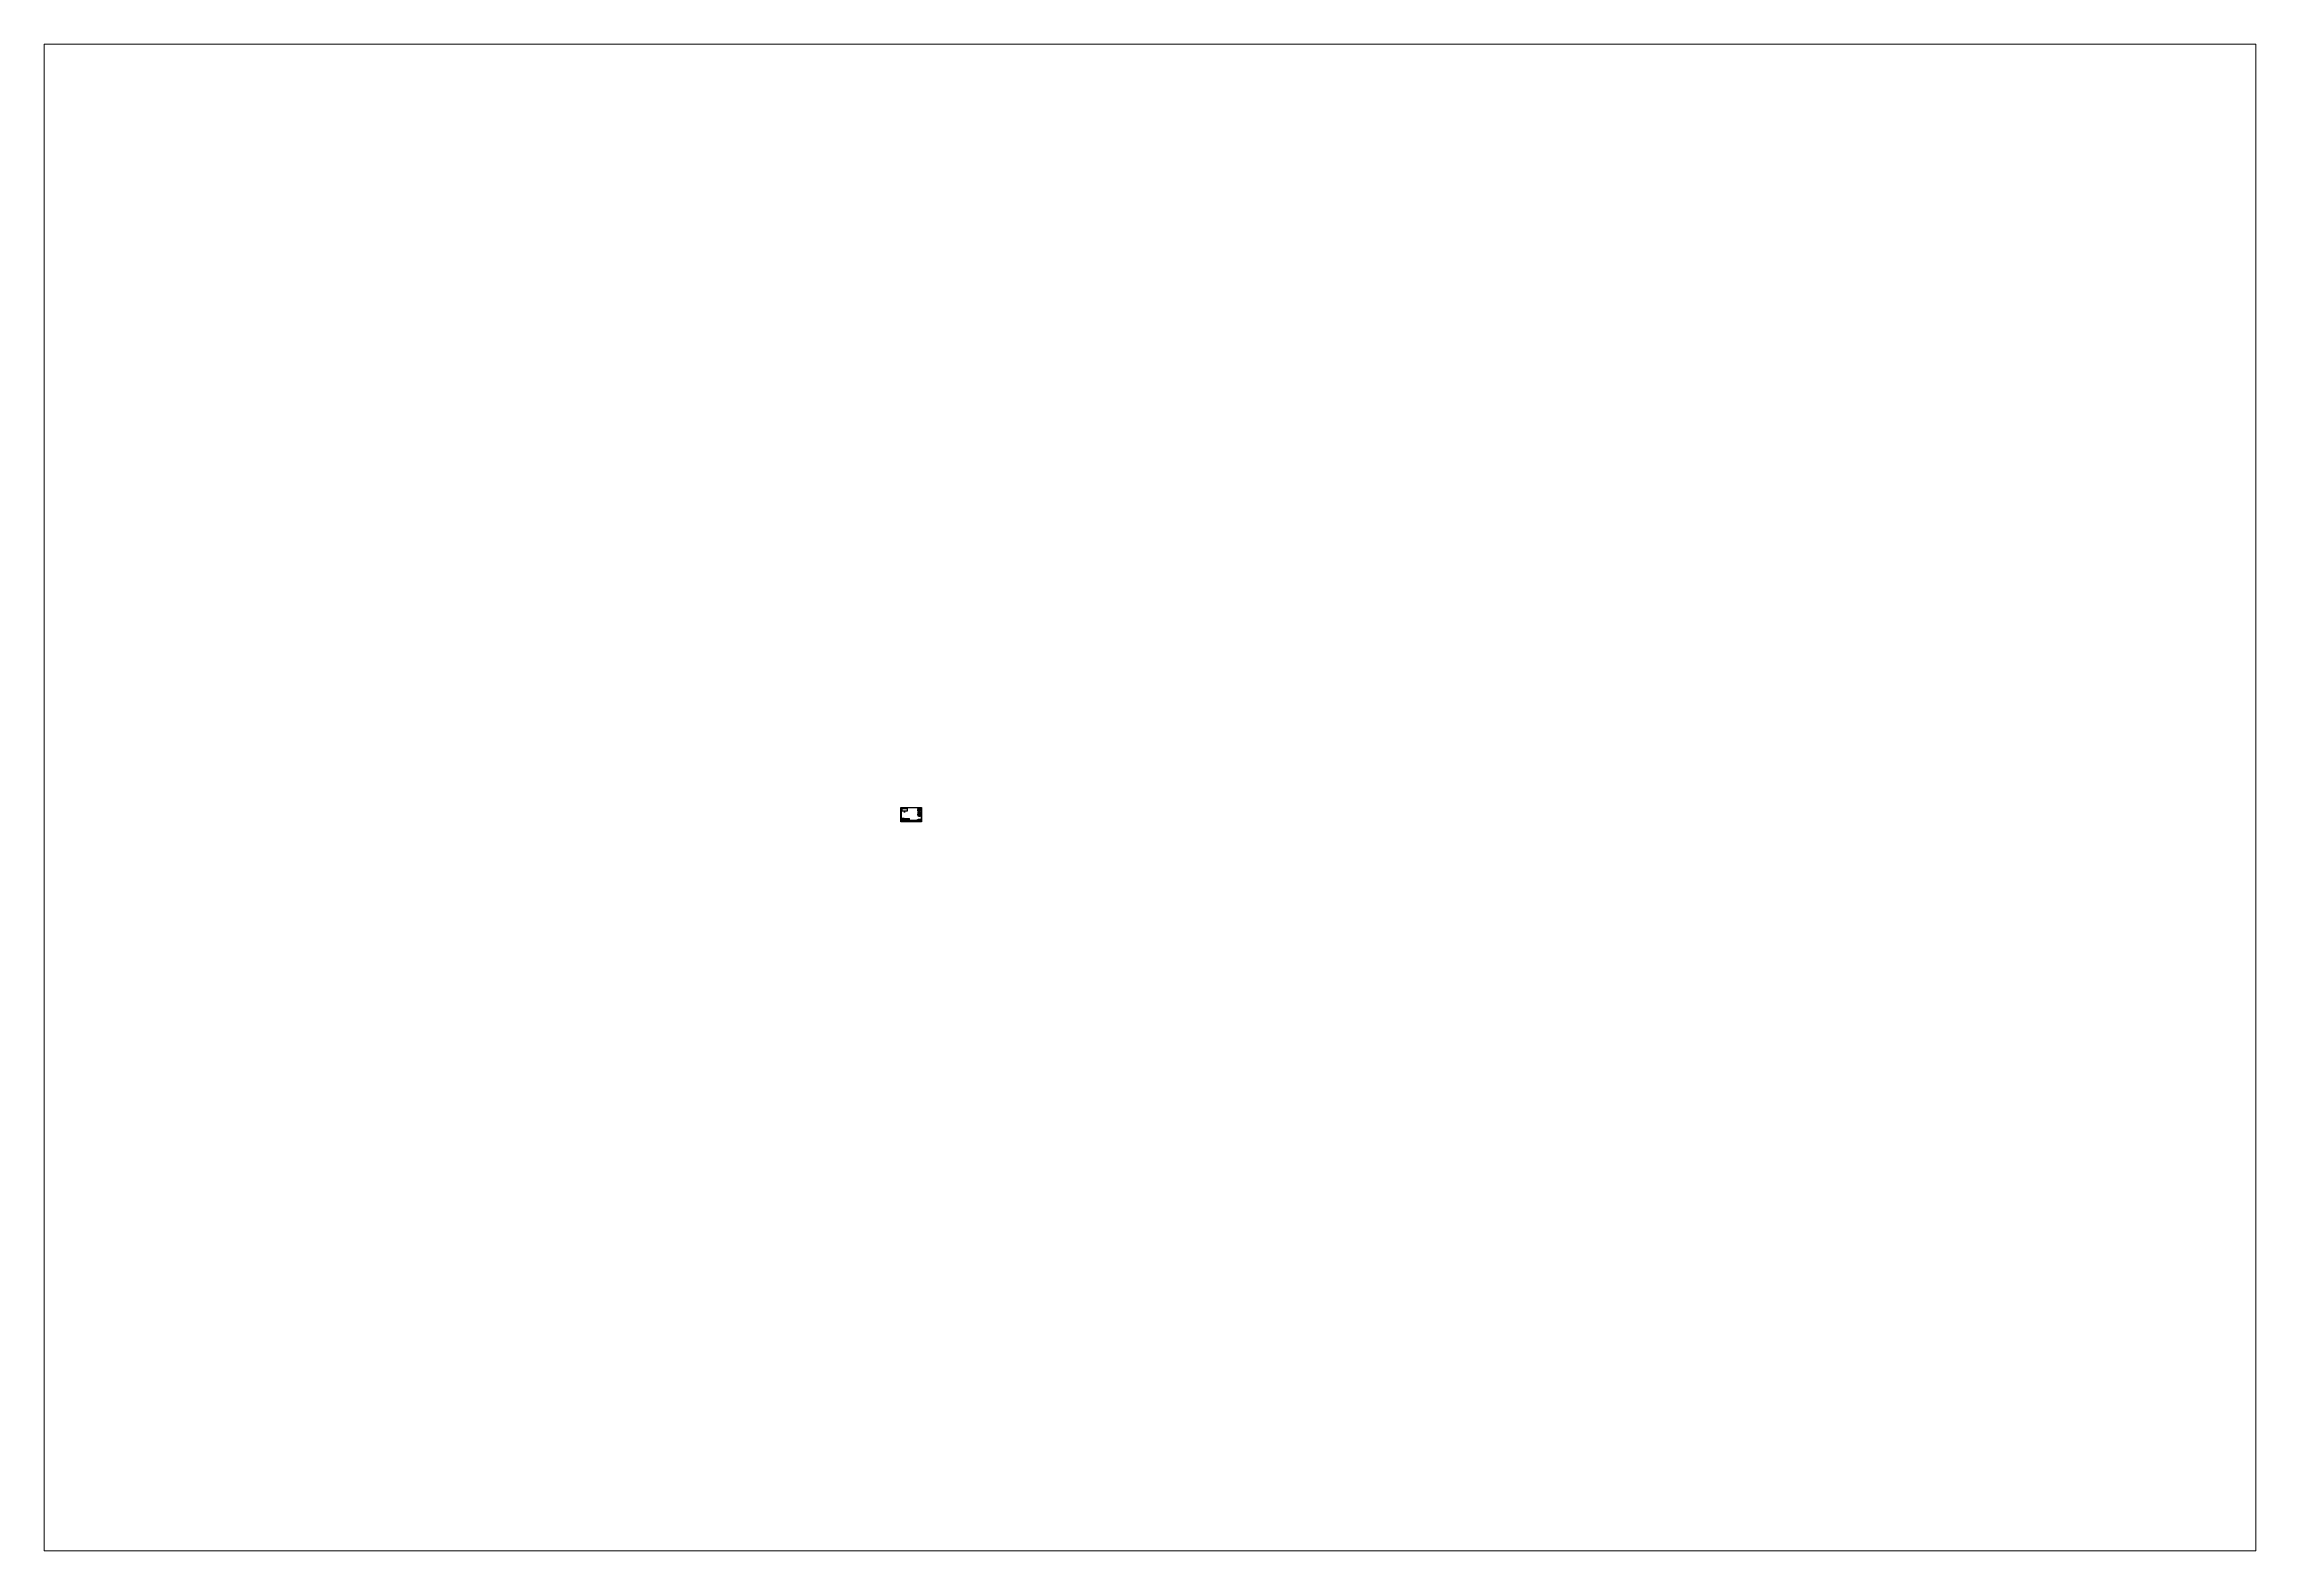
# Paper-space layout 'Layout1' of a CAD drawing. Extents: x 0 to 9.4, y 0 to 6.4.
# The model-space entities are those that its viewports show. They can reach past a viewport. Long polylines and large blocks are cut down to what shows.
import ezdxf
from ezdxf.enums import TextEntityAlignment as Align

# ---------------------------------------------------------------- set-up
doc = ezdxf.new("R2010")
doc.units = 0
doc.header["$LTSCALE"] = 5
doc.header["$MEASUREMENT"] = 0
for name, color, linetype in [('COL.TEXT', 1, 'Continuous'), ('DIM', 5, 'Continuous'), ('FRAME', 6, 'Continuous'), ('HT', 8, 'Continuous'), ('LEVEL', 5, 'Continuous'), ('LINE WORK', 4, 'Continuous'), ('LOGO', 1, 'Continuous'), ('other', 5, 'Continuous'), ('REINF', 6, 'Continuous'), ('SECT-MKD', 1, 'Continuous'), ('SECT-NO', 1, 'Continuous'), ('sheet', 1, 'Continuous'), ('SUB TITLE', 3, 'Continuous'), ('TABLE FRAME', 5, 'Continuous'), ('TEXT', 4, 'Continuous'), ('TITLE', 6, 'Continuous')]:
    doc.layers.add(name, color=color, linetype=linetype)
doc.styles.add('D', font='romand.shx', dxfattribs={"height": 200})
doc.styles.add('ROMAND', font='romans.shx', dxfattribs={"width": 0.85})
doc.styles.add('ROMANS', font='romans.shx', dxfattribs={"width": 0.8, "height": 2.25})
doc.dimstyles.new('T1', dxfattribs={"dimtxt": 2.25, "dimasz": 2, "dimexe": 1, "dimexo": 0.5, "dimgap": 1, "dimtad": 1, "dimdec": 0, "dimzin": 1, "dimdsep": 46, "dimtxsty": 'ROMANS', "dimcen": 0.09, "dimclrd": 5, "dimclre": 5, "dimclrt": 4, "dimadec": 0, "dimazin": 0, "dimtfac": 1, "dimtdec": 0, "dimtofl": 0, "dimtmove": 0, "dimatfit": 3, "dimfxl": 1, "dimtolj": 1, "dimtzin": 1, "dimarcsym": 0})

# ---------------------------------------------------------------- blocks, each defined once
blk = doc.blocks.new('MID')
at = {"layer": 'sheet', "color": 2}
for p, q in [((0, 0), (10, 0)), ((9, 1), (4, 6)), ((4, 6), (4, 1)), ((4, 1), (9, 1)), ((9, -1), (4, -6)), ((4, -1), (9, -1)), ((4, -6), (4, -1))]:
    blk.add_line(p, q, dxfattribs=at)
for points in [[(4, 6), (9, 1), (4, 1)], [(4, -6), (9, -1), (4, -1)]]:
    blk.add_solid(points, dxfattribs=at)
blk = doc.blocks.new('*D358')
at = {"layer": 'DEFPOINTS', "color": 5, "linetype": 'ByBlock'}
for p in [(1647, 1042), (1653, 1048)]:
    blk.add_point(p, dxfattribs=at)
at = {"layer": 'DIM', "color": 5, "linetype": 'ByBlock', "lineweight": -2}
for p, q in [((1653, 1048), (1624, 1048)), ((1646, 1042), (1624, 1042)), ((1625, 1044), (1625, 1046)), ((1625, 1042), (1625, 1022))]:
    blk.add_line(p, q, dxfattribs=at)
at = {"layer": 'DIM', "color": 5, "linetype": 'ByBlock'}
for points in [[(1625, 1048), (1625, 1046), (1625, 1046)], [(1625, 1042), (1625, 1044), (1625, 1044)]]:
    blk.add_solid(points, dxfattribs=at)
at = {"layer": 'DIM', "color": 4, "linetype": 'ByBlock', "insert": (1623, 1031), "char_height": 2.25, "attachment_point": 5, "rotation": 90, "style": 'ROMANS'}
blk.add_mtext('PROJECTION', dxfattribs=at)
blk = doc.blocks.new('GRD1')
at = {"layer": 'HT'}
for p, q in [((-105, -20), (-85, 0)), ((-105, -49), (-57, 0)), ((-93, -65), (-28, 0)), ((-65, -65), (0, 0)), ((-36, -65), (28, 0)), ((-8, -65), (57, 0)), ((12, -45), (34, -68)), ((26, -31), (63, -68)), ((40, -17), (91, -68)), ((54, -3), (119, -68)), ((83, -3), (144, -64)), ((111, -3), (144, -36)), ((139, -3), (144, -7))]:
    blk.add_line(p, q, dxfattribs=at)
blk = doc.blocks.new('*D363')
at = {"layer": 'DEFPOINTS', "color": 5, "linetype": 'ByBlock'}
for p in [(1647, 1132), (1653, 1125)]:
    blk.add_point(p, dxfattribs=at)
at = {"layer": 'DIM', "color": 5, "linetype": 'ByBlock', "lineweight": -2}
for p, q in [((1647, 1140), (1627, 1140)), ((1647, 1132), (1647, 1141)), ((1649, 1140), (1651, 1140)), ((1653, 1126), (1653, 1141))]:
    blk.add_line(p, q, dxfattribs=at)
at = {"layer": 'DIM', "color": 5, "linetype": 'ByBlock'}
for points in [[(1647, 1140), (1649, 1140), (1649, 1141)], [(1653, 1140), (1651, 1140), (1651, 1141)]]:
    blk.add_solid(points, dxfattribs=at)
at = {"layer": 'DIM', "color": 4, "linetype": 'ByBlock', "insert": (1636, 1143), "char_height": 2.25, "attachment_point": 5, "style": 'ROMANS'}
blk.add_mtext('PROJECTION', dxfattribs=at)
blk = doc.blocks.new('*D377')
at = {"layer": 'DEFPOINTS', "color": 5, "linetype": 'ByBlock'}
for p in [(1653, 1279), (1653, 1251)]:
    blk.add_point(p, dxfattribs=at)
at = {"layer": 'DIM', "color": 5, "linetype": 'ByBlock', "lineweight": -2}
for p, q in [((1653, 1279), (1647, 1279)), ((1653, 1251), (1647, 1251)), ((1648, 1251), (1648, 1279))]:
    blk.add_line(p, q, dxfattribs=at)
at = {"layer": 'DIM', "color": 5, "linetype": 'ByBlock'}
for points in [[(1648, 1279), (1648, 1277), (1647, 1277)], [(1648, 1251), (1648, 1253), (1647, 1253)]]:
    blk.add_solid(points, dxfattribs=at)
at = {"layer": 'DIM', "color": 4, "linetype": 'ByBlock', "insert": (1646, 1265), "char_height": 2.25, "attachment_point": 5, "rotation": 90, "style": 'ROMANS'}
blk.add_mtext('1200', dxfattribs=at)
blk = doc.blocks.new('*D378')
at = {"layer": 'DEFPOINTS', "color": 5, "linetype": 'ByBlock'}
for p in [(1650, 1178), (1723, 1178)]:
    blk.add_point(p, dxfattribs=at)
at = {"layer": 'DIM', "color": 5, "linetype": 'ByBlock', "lineweight": -2}
for p, q in [((1650, 1177), (1650, 1156)), ((1650, 1157), (1723, 1157)), ((1723, 1177), (1723, 1156))]:
    blk.add_line(p, q, dxfattribs=at)
at = {"layer": 'DIM', "color": 5, "linetype": 'ByBlock'}
for points in [[(1650, 1157), (1652, 1156), (1652, 1157)], [(1723, 1157), (1721, 1156), (1721, 1157)]]:
    blk.add_solid(points, dxfattribs=at)
at = {"layer": 'DIM', "color": 4, "linetype": 'ByBlock', "insert": (1687, 1159), "char_height": 2.25, "attachment_point": 5, "style": 'ROMANS'}
blk.add_mtext('REINF.', dxfattribs=at)
blk = doc.blocks.new('*D379')
at = {"layer": 'DEFPOINTS', "color": 5, "linetype": 'ByBlock'}
for p in [(1718, 1237), (1720, 1237)]:
    blk.add_point(p, dxfattribs=at)
at = {"layer": 'DIM', "color": 5, "linetype": 'ByBlock', "lineweight": -2}
for p, q in [((1716, 1235), (1714, 1235)), ((1718, 1237), (1718, 1234)), ((1720, 1237), (1720, 1234)), ((1722, 1235), (1734, 1235))]:
    blk.add_line(p, q, dxfattribs=at)
at = {"layer": 'DIM', "color": 5, "linetype": 'ByBlock'}
for points in [[(1718, 1235), (1716, 1234), (1716, 1235)], [(1720, 1235), (1722, 1234), (1722, 1235)]]:
    blk.add_solid(points, dxfattribs=at)
at = {"layer": 'DIM', "color": 4, "linetype": 'ByBlock', "insert": (1729, 1237), "char_height": 2.25, "attachment_point": 5, "style": 'ROMANS'}
blk.add_mtext('50mm', dxfattribs=at)
blk = doc.blocks.new('*D380')
at = {"layer": 'DEFPOINTS', "color": 5, "linetype": 'ByBlock'}
for p in [(1660, 1181), (1675, 1181)]:
    blk.add_point(p, dxfattribs=at)
at = {"layer": 'DIM', "color": 5, "linetype": 'ByBlock', "lineweight": -2}
for p, q in [((1660, 1182), (1660, 1189)), ((1660, 1188), (1675, 1188)), ((1675, 1182), (1675, 1189))]:
    blk.add_line(p, q, dxfattribs=at)
at = {"layer": 'DIM', "color": 5, "linetype": 'ByBlock'}
for points in [[(1660, 1188), (1662, 1187), (1662, 1188)], [(1675, 1188), (1673, 1187), (1673, 1188)]]:
    blk.add_solid(points, dxfattribs=at)
at = {"layer": 'DIM', "color": 4, "linetype": 'ByBlock', "insert": (1667, 1190), "char_height": 2.25, "attachment_point": 5, "style": 'ROMANS'}
blk.add_mtext('300', dxfattribs=at)
blk = doc.blocks.new('N11')
at = {"layer": 'SUB TITLE', "style": 'ROMANS', "width": 0.8}
blk.add_text('%%uLEGEND', height=2.75, dxfattribs=at).set_placement((959, 791))
at = {"layer": 'TEXT', "style": 'ROMANS'}
for s, width, p in [('U.N.O....... UNLESS NOTED OTHERWISE', 0.75, (959, 787)), ('F.F.L........  FINISHED FLOOR LEVEL', 0.75, (959, 783)), ('F.G.L........ FINISHED GROUND LEVEL', 0.75, (959, 780)), ('E.G.L........ EXISTING GROUND LEVEL', 0.75, (959, 777)), ('TYP........  TYPICAL', 0.75, (959, 773)), ('T.O.C........ TOP OF CONCRETE', 0.75, (959, 770)), ('B.O.B....... BOTTOM OF BEAM', 0.75, (959, 766)), ('B/W.......... BOTH WAYS', 0.75, (959, 763)), ('C............. CENTRE LINE', 0.75, (959, 760)), ('L', 0.7, (960, 759)), ('C/C.......... CENTRE TO CENTER SPACING', 0.75, (959, 756)), ('SFR.......... SIDE FACE REINFORCEMENT', 0.75, (959, 753)), ('INV.......... INVERTED BEAM', 0.75, (959, 750)), ('R/S......... REGULAR W.R.T. SUNK', 0.75, (959, 747)), ('Ld............ DEVELOPMENT LENGTH', 0.75, (959, 744)), ('R/F.......... REINFORCEMENT STEEL', 0.75, (959, 740))]:
    blk.add_text(s, height=2.5, dxfattribs=dict(at, width=width)).set_placement(p)
blk = doc.blocks.new('N12')
at = {"layer": 'TABLE FRAME'}
for p, q in [((1026, 746, 1003), (1135, 746, 1003)), ((1026, 741, 1003), (1136, 741, 1003))]:
    blk.add_line(p, q, dxfattribs=at)
at = {"layer": 'SUB TITLE', "style": 'ROMANS', "width": 0.8}
blk.add_text('%%uGENERAL NOTES', height=2.75, dxfattribs=at).set_placement((1024, 791, 1003))
at = {"layer": 'TEXT', "style": 'ROMANS'}
for s, width, p in [('1. ALL DIMENSIONS ARE IN mm AND LEVELS IN METER. (U.N.0.)', 0.75, (1023, 786, 1003)), ('2. THIS DRAWING IS TO BE READ IN CONJUNCTION WITH THE RELEVANT ARCHITECTURAL ', 0.7, (1023, 782, 1003)), ('3. DO NOT SCALE THE DRAWING. ', 0.75, (1023, 775, 1003)), ('4. ANOMALIES IF ANY SHALL BE RESOLVED WITH M/S. EPICONS', 0.75, (1022, 771, 1003)), ('5. FOLLOW LATEST REVISION OF ALL RELEVENT DRAWINGS AND B.I.S. CODES.', 0.75, (1023, 763, 1003)), ("6. `HOLD' MARK MEANS WORK SHALL NOT BE EXECUTED", 0.75, (1022, 759, 1003)), ("7. ONLY `VALID FOR CONSTRUCTION' DRG. SHALL BE USED FOR EXECUTION OF WORK.", 0.7, (1023, 755, 1003)), ('8. CONTACTOR SHALL CHECK ALL DIMENSIONS AND LEVELS BEFOR EXECUTION OF WORK.', 0.7, (1023, 750, 1003)), ('9. ALL THE R.C.C./STRUCTURAL WORK SHALL BE EXECUTED STRICTLY UNDER ', 0.75, (1023, 746, 1003)), (' PRIOR TO EXECUTION OF WORK.', 0.75, (1025, 767, 1003)), ('COMPETENT TECHNICAL SUPERVISION SEPARATELY PROVIDED BY THE OWNER', 0.75, (1026, 742, 1003)), (' DRAWINGS, SERVICE CONSULTANTS DRGS. AND CIVIL CONTRACT DOCUMENT.', 0.75, (1025, 778, 1003))]:
    blk.add_text(s, height=2.5, dxfattribs=dict(at, width=width)).set_placement(p)
blk = doc.blocks.new('N13')
at = {"layer": 'COL.TEXT'}
blk.add_line((1066, 833), (958, 833), dxfattribs=at)
at = {"layer": 'TABLE FRAME', "linetype": 'Continuous'}
for p, q in [((1066, 865), (958, 865)), ((1066, 861), (958, 861)), ((1066, 857), (958, 857)), ((1066, 853), (958, 853)), ((1066, 845), (958, 845)), ((1066, 841), (958, 841)), ((1066, 837), (958, 837)), ((1066, 827), (958, 827)), ((1066, 822), (958, 822)), ((1066, 818), (958, 818)), ((1066, 814), (958, 814)), ((1066, 810), (958, 810)), ((1066, 806), (958, 806)), ((1066, 802), (958, 802)), ((984, 833), (984, 865)), ((1020, 849), (984, 849)), ((992, 802), (992, 827)), ((1020, 833), (1020, 853)), ((1028, 802), (1028, 827)), ((1029, 853), (1029, 865))]:
    blk.add_line(p, q, dxfattribs=at)
at = {"layer": 'TEXT'}
for p, q in [((1051, 851), (1052, 850)), ((1052, 846), (1053, 847))]:
    blk.add_line(p, q, dxfattribs=at)
at = {"layer": 'SUB TITLE', "style": 'ROMANS', "width": 0.8}
for s, height, p in [('S.F.R.', 2.5, (959, 799)), ('%%uCLEAR COVER TO REINFORCEMENT', 2.75, (960, 869)), ('%%uLAP LENGTH FOR REINF. BARS   (d = DIA OF BAR)', 2.75, (960, 829))]:
    blk.add_text(s, height=height, dxfattribs=at).set_placement(p)
at = {"layer": 'TEXT', "style": 'ROMANS'}
for s, height, width, p in [('   2. COLUMNS  :      BELOW GR. =65mm.(min)   ABOVE GR. = 40mm.', 2.5, 0.7, (954, 858)), ('    3. PLINTH BEAMS:    BOTTOM & TOP = 50mm.   SIDE. = 50mm. ', 2.5, 0.7, (952, 854)), ('   1. FOOTINGS/RAFT :  BOTTOM & TOP  = 50mm.  SIDE  = 75mm.', 2.5, 0.7, (954, 862)), ('4. FL00R BEAMS     BOTTOM = 40mm. ', 2.5, 0.7, (959, 850)), ('5. FL00R SLABS      BOTTOM = 20mm. ', 2.5, 0.7, (959, 842)), ('6. R.C.C. WALLS      BELOW GR.= 50mm.       ABOVE GR.  = 40mm, ', 2.5, 0.7, (958, 838)), ('7. WATER TANK       WALL SIDE = 40mm,      SLAB = 40mm.', 2.5, 0.7, (958, 834)), ('   GRADE OF CONCRETE  ', 2.5, 0.7, (955, 824)), ('PROVIDE SIDE FACE REINFORCEMENT FOR BEAMS WITH DEPTH MORE THAN 750mm.', 2.5, 0.65, (959, 796)), ('M :20 ', 2.5, 0.7, (960, 819)), ('M :25', 2.5, 0.7, (960, 815)), ('M :30', 2.5, 0.7, (960, 811)), ('M :35', 2.5, 0.7, (960, 807)), ('M :40 AND ABOVE', 2.5, 0.7, (960, 803)), ('                  TOP = 25mm. ', 2.5, 0.7, (959, 846)), (' FOR Fe-415 STEEL', 2.5, 0.7, (996, 824)), ('55 d', 2.5, 0.75, (1003, 819)), ('47 d', 2.5, 0.75, (1003, 815)), ('44 d', 2.5, 0.75, (1003, 811)), ('40 d', 2.5, 0.75, (1003, 807)), ('35 d', 2.5, 0.75, (1004, 803)), ('SHALL BE AS FOLLOWS. (U.N.O.)', 2.5, 0.7, (1020, 869)), (' SIDE =25mm.(FOR B <150mm)', 2.5, 0.7, (1019, 850)), (' SIDE =40mm.(FOR B >150mm)', 2.5, 0.7, (1019, 846)), ('TOP =20mm.', 2.25, 0.7, (1030, 842)), (' FOR Fe-500  STEEL', 2.5, 0.7, (1031, 824)), ('66 d', 2.5, 0.75, (1033, 819)), ('56 d', 2.5, 0.75, (1033, 815)), ('53 d', 2.5, 0.75, (1033, 811)), ('46 d', 2.5, 0.75, (1033, 807)), ('42 d', 2.5, 0.75, (1033, 803))]:
    blk.add_text(s, height=height, dxfattribs=dict(at, width=width)).set_placement(p)
blk = doc.blocks.new('N15')
at = {"layer": 'SUB TITLE', "style": 'ROMANS', "width": 0.8}
blk.add_text('%%uNOTES FOR R.C.C. SUB STRUCTURE', height=2.75, dxfattribs=at).set_placement((1179, 869))
at = {"layer": 'TEXT', "style": 'ROMANS', "width": 0.75}
for s, p in [('1. SAFE BEARING CAPACITY OF SOIL IS CONSIDERED AS -- T/SQ. M. ', (1178, 864)), ('2. FOUNDATIONS TO REST ON THE COMPETENT HARD STRATA APPROVED ', (1178, 854)), ('3. ALL FOOTINGS ARE CONCENTRIC WITH COLUMNS (U.N.0.)', (1179, 846)), ('4. COL._________________DESIGNED FOR O/H WATER TANK LOAD ', (1179, 842)), ('5. TOP OF EXTERNAL PERIPHERAL PLINTH BEAMS TO BE 150m.m.', (1178, 834)), ('7. USE OF PP CEMENT OR FLY ASH BLENDED CONCRETE IS ', (1179, 813)), ('8. INCASE EXPANSIVE SOIL (BLACK COTTON SOIL) IS PRESENT THEN', (1179, 803)), ('6. R.C.C. SURFACE FOR SUBSTRUCTURE TO BE PROVIDED WITH', (1179, 824)), ('   (BELOW  P.C.C.) AT -- MTRS. (min). BELOW EXISTING GROUND ', (1177, 861)), ('LEVEL AS PER GEOTECHNICAL REPORT. BY M/s. SOIL CONSULTANTS', (1182, 858)), ('BY M/S. EPICONS / SOIL CONSULTANTS', (1183, 850)), ('BELOW F.F.L. UNLESS SPECIFIED OTHERWISE BY THE ARCHITECT.', (1183, 827)), (' AND REPLACED BY EXTERNAL NONCOHESIVE SOIL.', (1181, 796)), ('OF CAPACITY______LITERS.', (1184, 838)), ('BELOW F.G.L.  AND TOP OF INTERNAL PLINTH BEAMS TO BE 150mm.', (1183, 831)), ('PROTECTIVE COATING OF COAL-TAR EPOXY / BITUMINOUS PAINT.', (1184, 820)), ('IN CHEMICALLY AGRESSIVE SUB-SOIL CONDITIONS.', (1184, 816)), ('RECOMMENDED FOR R.C.C. WORK OF SUB STRUCTURE IN ', (1183, 809)), ('CHEMICALLY AGRESSIVE SUB-SOIL CONDITIONS.', (1183, 806)), ('THE SAME SHALL BE FULLY REMOVED FROM THE BUILDING AREA  ', (1184, 799))]:
    blk.add_text(s, height=2.5, dxfattribs=at).set_placement(p)
blk = doc.blocks.new('N16')
at = {"layer": 'TABLE FRAME'}
for p, q in [((1154, 752), (1240, 752)), ((1154, 748), (1240, 748)), ((1154, 744), (1241, 744)), ((1154, 740), (1241, 740))]:
    blk.add_line(p, q, dxfattribs=at)
at = {"layer": 'SUB TITLE', "style": 'ROMANS', "width": 0.8}
blk.add_text('%%UEXCAVATION SAFETY NOTES', height=2.75, dxfattribs=at).set_placement((1150, 791))
at = {"layer": 'TEXT', "style": 'ROMANS', "width": 0.75}
for s, p in [('1. DEPTH OF EXCAVATION FOR FOUNDATION SHALL BE LIMITED MAXIMUM', (1150, 787)), ('2. EXCAVATION SAFETY IS THE SOLE RESPONSIBILITY OF THE ', (1150, 780)), ('3. EXCAVATED SIDES UNDER DRY. CONDITION TO BE PROVIDED A SLOPE ', (1150, 770, -1003)), ('4. EXCAVATED SOIL OR CONSTRUCTION MATERIALS SHALL NOT BE STACKED ', (1150, 759, -1003)), ('5. CONTRACTOR SHALL TAKE ALL THE NECESSARY PRECAUTIONS SUCH AS', (1150, 752)), (' UPTO THE DEPTH OF NEAREST EXISTING FOUNDATION  (IF ANY)', (1153, 784)), ('CONTRACTOR WHO SHALL COMPLY WITH THE REQUIRMENTS OF THE ', (1154, 777)), ('SAFETY CODE OF EXCAVATION WORK IS: 3764 (LATEST)', (1154, 774)), (' WITH MINIMUM 1V:1.5H OR ELSE SHORING PILES/ ADEQUATE SHORING ', (1153, 767, -1003)), ('STRUTTING MUST BE PROVIDED TO PROTECT THE EXCAVATED SIDES.', (1154, 763, -1003)), (' PROVIDING SHORING AND STRUTTING DURING  EXCAVATION  TO ', (1152, 749)), ('PREVENT COLLAPSE OF EXCAVATED PIT SIDES & ENSURE  THE SAFETY', (1154, 745)), (' AND PROTECTION OF ADJOINING EXISTING STRUCTURE (IF ANY)', (1153, 741)), ('NEAR THE EDGES OF EXCAVATED PIT.', (1154, 756, -1003)), (' (FOR SUB-STRUCTURE)', (1197, 792))]:
    blk.add_text(s, height=2.5, dxfattribs=at).set_placement(p)
blk = doc.blocks.new('N15X')
at = {"layer": 'SUB TITLE', "style": 'ROMANS', "width": 0.8}
blk.add_text('%%uTECHNICAL SPECIFICATIONS', height=2.75, dxfattribs=at).set_placement((4, 74))
at = {"layer": 'TEXT', "style": 'ROMANS'}
for s, width, p in [(' 3. FLY-ASH SHALL CONFIRM TO IS : 3812.', 0.75, (0, 44)), (' 4. GGBS SHALL CONFIRM TO IS 12089.', 0.75, (-1, 40)), ('10. GRADE OF CONCRETE FOR R.C.C. SHALL BE AS SPECIFIED BY US ', 0.75, (0, 10)), ('1. CONTRACTOR SHALL COMPLY WITH ALL THE REQUIREMENTS OF ', 0.75, (2, 69)), ('2. CEMENT SHALL CONFIRM TO OPC - IS : 8112 /IS 12269,', 0.75, (1, 51)), ('5. STRUCTURAL STEEL SHALL CONFIRM TO IS 2062 (GRADE-A)', 0.75, (1, 37)), ('6. CHEMICAL ADMIXTURES SHALL CONFIRM TO IS : 9103', 0.75, (1, 33)), ('7. Y INDICATES HIGH STRENGTH DEFORMED STEEL REINFORCEMENT BARS', 0.75, (1, 29)), ('8. HT STRANDS FOR POST TENSIONING WORK SHALL COMPLY WITH IS : 14268.', 0.7, (2, 21)), ('9. THE CONSTRUCTION MATERIAL SHALL BE STRICTLY TESTED', 0.75, (2, 17)), ('  IS : 456 (SECTION 1 AND 2) FOR R.C.C. AND P.C.C. WORKS ', 0.75, (2, 65)), ('  IS : 800 FOR STRUCTURAL STEEL WORK', 0.75, (2, 62)), ('  IS : 1343 FOR PRE-STRESSED CONCRETE WORK', 0.75, (2, 58)), ('  IS : 4926  FOR READY MIXED CONCRETE.', 0.75, (2, 55)), (' AS PER RELEVANT B.I.S. CODES BEFORE USE.', 0.75, (4, 14)), ('PPC- IS:1489, PSC- IS:455, SRC- IS : 12330', 0.75, (6, 48)), ('WITH MINIMUM/MAXIMUN CEMENT CONTENTS AND W/B RATIO AS PER   ', 0.75, (6, 6)), ('  IS 456 : 2000.', 0.75, (3, 3)), ('CONFORMING TO IS : 1786 ', 0.75, (7, 25))]:
    blk.add_text(s, height=2.5, dxfattribs=dict(at, width=width)).set_placement(p)
blk = doc.blocks.new('*X31')
at = {"color": 0}
for p, q in [((97343, 4906), (98027, 5590)), ((97343, 4924), (98009, 5590)), ((97343, 4942), (97991, 5590)), ((97343, 4959), (97974, 5590)), ((97343, 4977), (97956, 5590)), ((97343, 4995), (97938, 5590)), ((97343, 5012), (97921, 5590)), ((97343, 5030), (97903, 5590)), ((97343, 5048), (97885, 5590)), ((97343, 5065), (97868, 5590)), ((97343, 5083), (97850, 5590)), ((97343, 5101), (97832, 5590)), ((97343, 5118), (97815, 5590)), ((97343, 5136), (97797, 5590)), ((97343, 5154), (97779, 5590)), ((97343, 5171), (97762, 5590)), ((97343, 5189), (97744, 5590)), ((97343, 4889), (98043, 5589)), ((97343, 4871), (98043, 5571)), ((97343, 4853), (98043, 5553)), ((97343, 4694), (97714, 5065)), ((97343, 4712), (97696, 5065)), ((97343, 4730), (97678, 5065)), ((97343, 4747), (97661, 5065)), ((97343, 4765), (97643, 5065)), ((97343, 4783), (97625, 5065)), ((97343, 4800), (97608, 5065)), ((97343, 4818), (97590, 5065)), ((97343, 4836), (97572, 5065)), ((97350, 4683), (97732, 5065)), ((97359, 4674), (97749, 5065)), ((97367, 4666), (97767, 5065)), ((97376, 4657), (97785, 5065)), ((97385, 4648), (97802, 5065)), ((97394, 4639), (97820, 5065)), ((97403, 4630), (97579, 4807)), ((97412, 4621), (97588, 4798)), ((97420, 4613), (97597, 4789)), ((97429, 4604), (97606, 4781)), ((97438, 4595), (97615, 4772)), ((97447, 4586), (97624, 4763)), ((97456, 4577), (97633, 4754)), ((97465, 4568), (97641, 4745)), ((97473, 4560), (97650, 4736)), ((97482, 4551), (97659, 4728)), ((97491, 4542), (97668, 4719)), ((97500, 4533), (97677, 4710)), ((97509, 4524), (97686, 4701)), ((97518, 4515), (97694, 4692)), ((97526, 4507), (97703, 4683)), ((97535, 4498), (97712, 4674)), ((97544, 4489), (97721, 4666)), ((97553, 4480), (97730, 4657)), ((97562, 4471), (97739, 4648)), ((97571, 4462), (97747, 4639)), ((97579, 4454), (97756, 4630)), ((97588, 4815), (97838, 5065)), ((97588, 4445), (97765, 4621)), ((97597, 4436), (97774, 4613)), ((97605, 4815), (97843, 5053)), ((97606, 4427), (97783, 4604)), ((97615, 4418), (97792, 4595)), ((97623, 4815), (97843, 5035)), ((97624, 4409), (97800, 4586)), ((97633, 4400), (97809, 4577)), ((97641, 4815), (97843, 5017)), ((97641, 4392), (97818, 4568)), ((97650, 4383), (97827, 4560)), ((97658, 4815), (97843, 5000)), ((97659, 4374), (97836, 4551)), ((97668, 4365), (97845, 4542)), ((97676, 4815), (97843, 4982)), ((97677, 4356), (97861, 4540)), ((97686, 4347), (97878, 4540)), ((97694, 4815), (97843, 4964)), ((97694, 4339), (97896, 4540)), ((97703, 4330), (97914, 4540)), ((97711, 4815), (97843, 4947)), ((97712, 4321), (97931, 4540)), ((97721, 4312), (97949, 4540)), ((97729, 4815), (97843, 4929)), ((97730, 4303), (97967, 4540)), ((97739, 4294), (97984, 4540)), ((97747, 4815), (97843, 4911)), ((97752, 4290), (98002, 4540)), ((97764, 4815), (97843, 4894)), ((97770, 4290), (98020, 4540)), ((97782, 4815), (97843, 4876)), ((97787, 4290), (98037, 4540)), ((97800, 4815), (97843, 4858)), ((97805, 4290), (98043, 4528)), ((97817, 4815), (97843, 4841)), ((97823, 4290), (98043, 4510)), ((97835, 4815), (97843, 4823)), ((97840, 4290), (98043, 4493)), ((97847, 5340), (98043, 5536)), ((97858, 4290), (98043, 4475)), ((97865, 5340), (98043, 5518)), ((97876, 4290), (98043, 4457)), ((97883, 5340), (98043, 5500)), ((97893, 4290), (98043, 4440)), ((97900, 5340), (98043, 5483)), ((97911, 4290), (98043, 4422)), ((97918, 5340), (98043, 5465)), ((97929, 4290), (98043, 4404)), ((97936, 5340), (98043, 5447)), ((97946, 4290), (98043, 4387)), ((97953, 5340), (98043, 5430)), ((97964, 4290), (98043, 4369)), ((97971, 5340), (98043, 5412)), ((97982, 4290), (98043, 4351)), ((97989, 5340), (98043, 5394)), ((97999, 4290), (98043, 4334)), ((98007, 5340), (98043, 5377)), ((98017, 4290), (98043, 4316)), ((98024, 5340), (98043, 5359)), ((98035, 4290), (98043, 4298)), ((98042, 5340), (98043, 5341))]:
    blk.add_line(p, q, dxfattribs=at)

msp = doc.modelspace()

# ---------------------------------------------------------------- hatches: boundary and pattern name
at = {"layer": 'HT'}
h = msp.add_hatch(dxfattribs=at)
h.set_pattern_fill('AR-CONC', color=256, scale=2, style=0)
h.set_pattern_definition([(50, (1160.389, 961.507), (14.3452, -1.25504), [1.5, -16.5]), (355, (1160.389, 961.507), (-2.77503, 15.04384), [1.2, -13.2]), (100.4514, (1161.585, 961.402), (11.5702, 13.7888), [1.2748, -14.02284]), (46.1842, (1160.389, 965.507), (21.3448, -3.3104), [2.25, -24.75]), (96.6356, (1162.168, 965.23), (18.69325, 19.48236), [1.9122, -21.03426]), (351.184, (1160.39, 965.507), (18.6932, 19.4824), [1.8, -19.8]), (21, (1162.389, 964.507), (11.93814, -8.05238), [1.5, -16.5]), (326, (1162.389, 964.507), (4.8663, 14.503), [1.2, -13.2]), (71.4514, (1163.384, 963.836), (16.80445, 6.4506), [1.2748, -14.02284]), (37.5, (1160.389, 961.507), (0.243197, 6.657877), [0, -13.04, 0, -13.4, 0, -13.25]), (7.5, (1160.389, 961.507), (5.26139, 7.888234), [0, -7.64, 0, -12.74, 0, -5.05]), (327.5, (1155.929, 961.507), (10.67645, -0.451097), [0, -5, 0, -15.6, 0, -20.7]), (317.5, (1153.929, 961.507), (11.66372, 2.0021), [0, -6.5, 0, -10.36, 0, -14.7])])
h.paths.add_polyline_path([(1734, 1168.8), (1734, 1176.3), (1726.5, 1176.3), (1639, 1176.3), (1639, 1168.8)])
h.paths.add_polyline_path([(1696.9, 1171.2), (1713.6, 1171.2), (1713.6, 1174.6), (1696.9, 1174.6)], flags=24)
at = {"layer": 'sheet'}
h = msp.add_hatch(dxfattribs=at)
h.set_pattern_fill('ANSI31', color=8, scale=7, angle=45, style=0)
h.paths.add_polyline_path([(985.9, 1301.7, 1.4983278), (978.8, 1284.5), (978.8, 1284.5), (968.8, 1294.7), (978.8, 1304.5), (978.8, 1300.3), (987.1, 1300.3, 0.0460984)])
h.paths.add_polyline_path([(987.2, 1289), (978.8, 1289), (978.8, 1284.5), (978.8, 1284.5, 0.2516309)])
h = msp.add_hatch(dxfattribs=at)
h.set_pattern_fill('ANSI31', color=8, scale=2, style=0)
h.paths.add_polyline_path([(987.6, 1289.7), (978.1, 1289.7), (978.1, 1286.2), (969.7, 1294.7), (978.1, 1302.8), (978.1, 1299.6), (987.5, 1299.6, 0.0205124), (987.1, 1300.3), (978.8, 1300.3), (978.8, 1304.5), (968.8, 1294.7), (978.8, 1284.5), (978.8, 1289), (987.2, 1289, 0.0202857)])
h = msp.add_hatch(dxfattribs=at)
h.set_pattern_fill('ANSI31', color=8, scale=2, style=0)
h.paths.add_polyline_path([(975.8, 1290.8), (975.8, 1297.1), (981.6, 1290.8), (982.5, 1290.8), (982.5, 1298.5), (982.5, 1298.5), (981.6, 1298.5), (981.6, 1298.5), (981.6, 1292.2), (975.8, 1298.5), (974.9, 1298.5), (974.9, 1290.8)])
h = msp.add_hatch(dxfattribs=at)
h.set_pattern_fill('ANSI31', color=2, style=0)
h.set_pattern_definition([(45, (937.17958, 728.0584), (-0.088388348, 0.088388348), [])])
h.paths.add_polyline_path([(1584.1, 786.5), (1580.5, 786.5), (1578.7, 784.6), (1578.7, 779.7), (1580.5, 777.8), (1584.1, 777.8), (1584.1, 780.5), (1581.4, 780.5), (1581.4, 783.8), (1584.1, 783.8)])
h.paths.add_polyline_path([(1597.1, 777.8), (1599.8, 780.5), (1595.4, 780.5), (1595.4, 786.5), (1592.7, 784.6), (1592.7, 777.8)])
h.paths.add_polyline_path([(1591.1, 779.7), (1591.1, 784.6), (1589.3, 786.5), (1585.7, 786.5), (1585.7, 783.8), (1588.4, 783.8), (1588.4, 780.5), (1585.7, 780.5), (1585.7, 774.6), (1588.4, 774.6), (1588.4, 777.8), (1589.3, 777.8)])

# ---------------------------------------------------------------- linework, layer by layer
at = {"layer": 'DIM'}
msp.add_line((1656.6, 1278.7), (1646.8, 1278.7), dxfattribs=at)
at = {"layer": 'FRAME'}
for points in [[(937.6, 1323.4), (1778.6, 1323.4), (1778.6, 729.4), (937.6, 729.4)], [(1768.6, 739.4), (957.6, 739.4), (957.6, 1313.4), (1768.6, 1313.4)]]:
    msp.add_lwpolyline(points, close=True, dxfattribs=at)
at = {"layer": 'HT'}
for p, q in [((1655.6, 1224.3), (1659.7, 1212.9)), ((1659.9, 1220.5), (1655.8, 1216.7)), ((1655.9, 1286.1), (1659.7, 1274.6)), ((1656, 1054.8), (1659.8, 1051)), ((1659.7, 1282), (1656.1, 1278.6)), ((1659.9, 1122.2), (1656.1, 1118.3)), ((1659.9, 1118.3), (1656.2, 1121.9)), ((1659.5, 1103.4), (1656.2, 1094.6)), ((1656.2, 1101), (1659.5, 1090.5)), ((1656.3, 1051.2), (1659.7, 1054.8)), ((1713, 1054.8), (1716.7, 1051.5)), ((1713.1, 1050.8), (1717.3, 1055.1)), ((1713.2, 1122.2), (1717, 1118.3)), ((1713.2, 1118.3), (1716.9, 1121.9)), ((1720, 1251.1), (1749.6, 1251.1))]:
    msp.add_line(p, q, dxfattribs=at)
for points in [[(1652.5, 1290.5), (1656.6, 1290.5), (1656.6, 1291.5), (1659.3, 1289.6), (1659.3, 1290.5), (1662.9, 1290.5)], [(1677.8, 990.6), (1680.1, 990.6), (1680.1, 991.2), (1681.7, 990), (1681.7, 990.6), (1683.9, 990.6)], [(1706.9, 986.2), (1709.3, 986.2), (1709.3, 986.9), (1710.8, 985.6), (1710.8, 986.2), (1713, 986.2)], [(1710, 1290.9), (1714, 1290.9), (1714, 1291.9), (1716.8, 1290), (1716.8, 1290.9), (1720.4, 1290.9)]]:
    msp.add_lwpolyline(points, dxfattribs=at)
at = {"layer": 'LEVEL'}
msp.add_lwpolyline([(1631.3, 1261.4), (1631.3, 1251.1), (1633.5, 1256.4), (1613.1, 1256.4)], dxfattribs=at)
at = {"layer": 'LINE WORK'}
for p, q in [((974.9, 1298.5), (974.9, 1290.8)), ((981.6, 1292.2), (975.8, 1298.5)), ((981.6, 1290.8), (975.8, 1297.1)), ((975.8, 1297.1), (975.8, 1290.8)), ((978.8, 1304.5), (978.8, 1300.3)), ((987.1, 1300.3), (978.8, 1300.3)), ((978.8, 1289), (987.2, 1289)), ((978.8, 1289), (978.8, 1284.4)), ((981.6, 1292.2), (981.6, 1298.5)), ((981.6, 1298.5), (982.5, 1298.5)), ((982.5, 1298.5), (982.5, 1290.8)), ((1646.5, 1197.1), (1646.5, 1176.3)), ((1646.5, 1197.1), (1653, 1197.1)), ((1653, 1251.1), (1653, 1197.1)), ((1653, 1251.1), (1653.7, 1251.1)), ((1653.7, 1290.5), (1653.7, 1251.1)), ((1661.5, 1290.5), (1661.5, 1197.1)), ((1661.5, 1197.1), (1711.5, 1197.1)), ((1670.5, 968.8), (1670.5, 966.7)), ((1673.1, 968.8), (1670.5, 968.8)), ((1675.7, 970.9), (1673.1, 970.9)), ((1673.1, 970.9), (1673.1, 968.8)), ((1673.1, 970.9), (1673.1, 968.8)), ((1678.3, 972.9), (1675.7, 972.9)), ((1675.7, 972.9), (1675.7, 970.9)), ((1678.3, 990.6), (1678.3, 972.9)), ((1683.2, 990.6), (1683.2, 972.9)), ((1683.2, 972.9), (1685.8, 972.9)), ((1685.8, 972.9), (1685.8, 970.8)), ((1685.8, 970.8), (1688.4, 970.8)), ((1688.4, 970.8), (1688.4, 968.8)), ((1688.4, 970.8), (1688.4, 968.8)), ((1688.4, 968.8), (1691, 968.8)), ((1691, 968.8), (1691, 966.7)), ((1699.7, 964.4), (1699.7, 962.3)), ((1702.3, 964.4), (1699.7, 964.4)), ((1704.9, 966.5), (1702.3, 966.5)), ((1702.3, 966.5), (1702.3, 964.4)), ((1702.3, 966.5), (1702.3, 964.4)), ((1704.9, 968.6), (1704.9, 966.5)), ((1707.5, 968.6), (1704.9, 968.6)), ((1707.5, 986.2), (1707.5, 968.6)), ((1711.5, 1290.9), (1711.5, 1197.1)), ((1712.3, 986.2), (1712.3, 968.5)), ((1712.3, 968.5), (1714.9, 968.5)), ((1714.9, 968.5), (1714.9, 966.5)), ((1714.9, 966.5), (1717.5, 966.5)), ((1717.5, 966.5), (1717.5, 964.4)), ((1717.5, 966.5), (1717.5, 964.4)), ((1717.5, 964.4), (1720.1, 964.4)), ((1719.4, 1290.9), (1719.4, 1251.1)), ((1720, 1251.1), (1719.4, 1251.1)), ((1720, 1251.1), (1720, 1197.1)), ((1720, 1197.1), (1726.5, 1197.1)), ((1720.1, 964.4), (1720.1, 962.3)), ((1726.5, 1197.1), (1726.5, 1176.3)), ((1284.8, 749.4), (1561.5, 749.4)), ((1284.8, 744.4), (1434.3, 744.4)), ((1395.4, 744.4), (1395.4, 794.7)), ((1434.3, 787.8), (1561.5, 787.8)), ((1476.3, 749.4), (1476.3, 794.7)), ((1518.3, 749.4), (1518.3, 794.7)), ((1611.1, 776), (1768.6, 776)), ((1611.1, 757.9), (1768.6, 757.9)), ((1635.6, 739.4), (1635.6, 757.9)), ((1660.1, 739.4), (1660.1, 757.9)), ((1684.6, 739.4), (1684.6, 757.9)), ((1708.5, 739.4), (1708.5, 757.9)), ((1728.6, 757.9), (1728.6, 794.7)), ((1749.6, 739.3), (1749.6, 757.8))]:
    msp.add_line(p, q, dxfattribs=at)
for points in [[(989.8, 1270.1), (1192.2, 1270.1), (1192.2, 1163), (989.8, 1163)], [(1639, 1176.3), (1734, 1176.3), (1734, 1168.8), (1639, 1168.8)], [(1646.5, 1131.6), (1726.5, 1131.6), (1726.5, 1041.6), (1646.5, 1041.6)], [(1720, 1125.1), (1653, 1125.1), (1653, 1048.1), (1720, 1048.1)], [(1661.5, 1116.6), (1711.5, 1116.6), (1711.5, 1056.6), (1661.5, 1056.6)], [(1668.3, 966.7), (1693.2, 966.7), (1693.2, 964.5), (1668.3, 964.5)], [(1697.4, 962.3), (1722.4, 962.3), (1722.4, 960.1), (1697.4, 960.1)]]:
    msp.add_lwpolyline(points, close=True, dxfattribs=at)
msp.add_ellipse((978.8, 1294.6), major_axis=(-10.1, 0), ratio=1, start_param=3.9269908, end_param=10.2101761, dxfattribs=at)
at = {"layer": 'LOGO'}
for p, q in [((1571.7, 784.8), (1576, 789.2)), ((1571.7, 784.8), (1571.7, 779.4)), ((1571.7, 779.4), (1576, 775.1)), ((1574.2, 783.5), (1577.1, 786.5)), ((1574.2, 783.5), (1577.1, 783.5)), ((1574.2, 780.8), (1577.1, 777.8)), ((1574.2, 780.8), (1577.1, 780.8)), ((1576, 789.2), (1579.2, 789.2)), ((1576, 775.1), (1579.2, 775.1)), ((1577.1, 786.5), (1579.2, 786.5)), ((1577.1, 783.5), (1577.1, 780.8)), ((1577.1, 777.8), (1579.2, 777.8)), ((1578.7, 784.6), (1580.5, 786.5)), ((1578.7, 784.6), (1578.7, 779.7)), ((1578.7, 779.7), (1580.5, 777.8)), ((1579.2, 789.2), (1579.2, 786.5)), ((1579.2, 777.8), (1579.2, 775.1)), ((1580.5, 786.5), (1584.1, 786.5)), ((1580.5, 777.8), (1584.1, 777.8)), ((1581.4, 783.8), (1581.4, 780.5)), ((1581.4, 783.8), (1584.1, 783.8)), ((1581.4, 780.5), (1584.1, 780.5)), ((1584.1, 786.5), (1584.1, 783.8)), ((1584.1, 780.5), (1584.1, 777.8)), ((1589.3, 786.5), (1585.7, 786.5)), ((1585.7, 786.5), (1585.7, 783.8)), ((1588.4, 783.8), (1585.7, 783.8)), ((1585.7, 780.5), (1585.7, 774.6)), ((1588.4, 780.5), (1585.7, 780.5)), ((1588.4, 774.6), (1585.7, 774.6)), ((1588.4, 783.8), (1588.4, 780.5)), ((1589.3, 777.8), (1588.4, 777.8)), ((1588.4, 777.8), (1588.4, 774.6)), ((1591.1, 784.6), (1589.3, 786.5)), ((1591.1, 779.7), (1589.3, 777.8)), ((1591.1, 784.6), (1591.1, 779.7)), ((1592.7, 784.6), (1595.4, 786.5)), ((1592.7, 784.6), (1592.7, 777.8)), ((1597.1, 777.8), (1592.7, 777.8)), ((1595.4, 786.5), (1595.4, 780.5)), ((1599.8, 780.5), (1595.4, 780.5)), ((1599.8, 780.5), (1597.1, 777.8))]:
    msp.add_line(p, q, dxfattribs=at)
at = {"layer": 'other'}
msp.add_circle((978.2, 1294.5), 16, dxfattribs=at)
at = {"layer": 'REINF'}
for p, q in [((1647.8, 1194.6), (1647.8, 1178.3)), ((1648.7, 1193.8), (1648.7, 1178.8)), ((1649, 1195.8), (1724, 1195.8)), ((1650, 1177.6), (1723, 1177.6)), ((1655.9, 1290.5), (1655.9, 1282.8)), ((1656.8, 1278.7), (1655.9, 1282.8)), ((1656, 1278.7), (1656, 1180)), ((1656.8, 1278.7), (1656.8, 1251.1)), ((1657, 1116.6), (1657, 1107.6)), ((1657.1, 1065.6), (1657.1, 1056.6)), ((1674.1, 1178.8), (1657.2, 1178.8)), ((1658.2, 1055.4), (1714.9, 1055.4)), ((1715.1, 1117.8), (1658.3, 1117.8)), ((1659, 1278.7), (1659.8, 1282.8)), ((1659, 1278.7), (1659, 1251.1)), ((1659.8, 1290.5), (1659.8, 1282.8)), ((1659.8, 1278.7), (1659.8, 1181.3)), ((1660.3, 1119.9), (1660.3, 1053.5)), ((1673.5, 1180), (1661, 1180)), ((1670.5, 1121.2), (1661.5, 1121.2)), ((1661.5, 1052.2), (1670.5, 1052.2)), ((1699, 1178.8), (1715.8, 1178.8)), ((1699.5, 1180), (1712, 1180)), ((1711.5, 1121.3), (1702.5, 1121.3)), ((1702.5, 1052.2), (1711.5, 1052.2)), ((1712.8, 1053.3), (1712.8, 1120.1)), ((1713.2, 1290.9), (1713.2, 1282.8)), ((1714.1, 1278.7), (1713.2, 1282.8)), ((1713.3, 1278.7), (1713.3, 1181.3)), ((1714.1, 1278.7), (1714.1, 1251.1)), ((1716.2, 1107.6), (1716.2, 1116.6)), ((1716.2, 1056.6), (1716.2, 1065.6)), ((1716.3, 1278.7), (1717.1, 1282.8)), ((1716.3, 1278.7), (1716.3, 1251.1)), ((1717.1, 1290.9), (1717.1, 1282.8)), ((1717.1, 1278.7), (1717.1, 1180)), ((1724.2, 1193.7), (1724.2, 1178.8)), ((1725.2, 1194.7), (1725.2, 1177.8))]:
    msp.add_line(p, q, dxfattribs=at)
for points, const_width in [([(1649, 1195.3, 1), (1649.5, 1195.3, 1)], 0.5), ([(1649, 1189.3, 1), (1649.5, 1189.3, 1)], 0.5), ([(1649, 1183.8, 1), (1649.5, 1183.8, 1)], 0.5), ([(1650, 1178, 1), (1650.5, 1178, 1)], 0.5), ([(1655.7, 1285.9, -1), (1655.2, 1285.9, -1)], 0.5), ([(1655.7, 1278.2, -1), (1655.2, 1278.2, -1)], 0.5), ([(1655.7, 1269.8, -1), (1655.2, 1269.8, -1)], 0.5), ([(1655.7, 1263.9, -1), (1655.2, 1263.9, -1)], 0.5), ([(1655.7, 1257, -1), (1655.2, 1257, -1)], 0.5), ([(1655.7, 1246.5, -1), (1655.2, 1246.5, -1)], 0.5), ([(1655.7, 1238.8, -1), (1655.2, 1238.8, -1)], 0.5), ([(1655.7, 1231.6, -1), (1655.2, 1231.6, -1)], 0.5), ([(1655.7, 1224.1, -1), (1655.2, 1224.1, -1)], 0.5), ([(1655.7, 1216.5, -1), (1655.2, 1216.5, -1)], 0.5), ([(1655.7, 1209, -1), (1655.2, 1209, -1)], 0.5), ([(1655.7, 1201.6, -1), (1655.2, 1201.6, -1)], 0.5), ([(1656.1, 1118.3, 1), (1655.6, 1118.3, 1)], 0.449), ([(1656.1, 1115.1, -1), (1655.6, 1115.1, -1)], 0.449), ([(1656.1, 1108, -1), (1655.6, 1108, -1)], 0.449), ([(1656.1, 1100.8, -1), (1655.6, 1100.8, -1)], 0.449), ([(1656.1, 1094.5, -1), (1655.6, 1094.5, -1)], 0.449), ([(1656.1, 1087.3, -1), (1655.6, 1087.3, -1)], 0.449), ([(1656.1, 1080.7, -1), (1655.6, 1080.7, -1)], 0.449), ([(1656.1, 1073.5, -1), (1655.6, 1073.5, -1)], 0.449), ([(1656.1, 1066.5, -1), (1655.6, 1066.5, -1)], 0.449), ([(1656.1, 1059.3, -1), (1655.6, 1059.3, -1)], 0.449), ([(1656.1, 1054.9, -1), (1655.6, 1054.9, -1)], 0.449), ([(1655.7, 1051.1, 1), (1656.2, 1051.1, 1)], 0.449), ([(1656.4, 1121.9, 1), (1655.9, 1121.9, 1)], 0.449), ([(1656.4, 1051.3, -1), (1655.9, 1051.3, -1)], 0.449), ([(1660.1, 1122.2, 1), (1659.6, 1122.2, 1)], 0.449), ([(1660.1, 1118.3, 1), (1659.6, 1118.3, 1)], 0.449), ([(1660.1, 1111, -1), (1659.6, 1111, -1)], 0.449), ([(1660.1, 1103.8, -1), (1659.6, 1103.8, -1)], 0.449), ([(1660.1, 1097, -1), (1659.6, 1097, -1)], 0.449), ([(1660.1, 1090.3, -1), (1659.6, 1090.3, -1)], 0.449), ([(1660.1, 1083.5, -1), (1659.6, 1083.5, -1)], 0.449), ([(1660.1, 1076.5, -1), (1659.6, 1076.5, -1)], 0.449), ([(1660.1, 1069.7, -1), (1659.6, 1069.7, -1)], 0.449), ([(1660.1, 1062.3, -1), (1659.6, 1062.3, -1)], 0.449), ([(1660.1, 1054.9, -1), (1659.6, 1054.9, -1)], 0.449), ([(1660.1, 1051, -1), (1659.6, 1051, -1)], 0.449), ([(1660.6, 1289.2, -1), (1660.1, 1289.2, -1)], 0.5), ([(1660.6, 1282.1, -1), (1660.1, 1282.1, -1)], 0.5), ([(1660.6, 1274.3, -1), (1660.1, 1274.3, -1)], 0.5), ([(1660.6, 1269.1, -1), (1660.1, 1269.1, -1)], 0.5), ([(1660.6, 1263.2, -1), (1660.1, 1263.2, -1)], 0.5), ([(1660.6, 1256.3, -1), (1660.1, 1256.3, -1)], 0.5), ([(1660.6, 1249.9, -1), (1660.1, 1249.9, -1)], 0.5), ([(1660.6, 1242.6, -1), (1660.1, 1242.6, -1)], 0.5), ([(1660.6, 1234.9, -1), (1660.1, 1234.9, -1)], 0.5), ([(1660.6, 1227.6, -1), (1660.1, 1227.6, -1)], 0.5), ([(1660.6, 1220.2, -1), (1660.1, 1220.2, -1)], 0.5), ([(1660.6, 1212.6, -1), (1660.1, 1212.6, -1)], 0.5), ([(1660.6, 1205.1, -1), (1660.1, 1205.1, -1)], 0.5), ([(1660.6, 1197.7, -1), (1660.1, 1197.7, -1)], 0.5), ([(1662.4, 1122.4, 1), (1662.9, 1122.4, 1)], 0.449), ([(1663.8, 1050.9, 1), (1664.2, 1050.9, 1)], 0.449), ([(1664.3, 1118.3, 1), (1664.8, 1118.3, 1)], 0.449), ([(1667.8, 1054.9, 1), (1668.2, 1054.9, 1)], 0.449), ([(1669.1, 1122.4, 1), (1669.6, 1122.4, 1)], 0.449), ([(1671.2, 1118.3, 1), (1671.6, 1118.3, 1)], 0.449), ([(1671.7, 1050.9, 1), (1672.1, 1050.9, 1)], 0.449), ([(1675.6, 1054.9, 1), (1676.1, 1054.9, 1)], 0.449), ([(1676, 1122.4, 1), (1676.5, 1122.4, 1)], 0.449), ([(1679, 1050.9, 1), (1679.5, 1050.9, 1)], 0.449), ([(1679.6, 1118.3, 1), (1680.1, 1118.3, 1)], 0.449), ([(1683, 1054.9, 1), (1683.5, 1054.9, 1)], 0.449), ([(1684.4, 1122.4, 1), (1684.9, 1122.4, 1)], 0.449), ([(1686.1, 1050.9, 1), (1686.6, 1050.9, 1)], 0.449), ([(1687.1, 1118.3, 1), (1687.5, 1118.3, 1)], 0.449), ([(1691, 1054.9, 1), (1691.5, 1054.9, 1)], 0.449), ([(1691.9, 1122.4, 1), (1692.3, 1122.4, 1)], 0.449), ([(1694.1, 1050.9, 1), (1694.5, 1050.9, 1)], 0.449), ([(1694.5, 1118.3, 1), (1694.9, 1118.3, 1)], 0.449), ([(1698.8, 1054.9, 1), (1699.2, 1054.9, 1)], 0.449), ([(1699.3, 1122.4, 1), (1699.7, 1122.4, 1)], 0.449), ([(1701.3, 1050.9, 1), (1701.8, 1050.9, 1)], 0.449), ([(1703.2, 1118.3, 1), (1703.6, 1118.3, 1)], 0.449), ([(1706, 1054.9, 1), (1706.4, 1054.9, 1)], 0.449), ([(1708, 1122.4, 1), (1708.4, 1122.4, 1)], 0.449), ([(1709.2, 1050.9, 1), (1709.6, 1050.9, 1)], 0.449), ([(1712.5, 1289.2, 1), (1713, 1289.2, 1)], 0.5), ([(1712.5, 1281.2, 1), (1713, 1281.2, 1)], 0.5), ([(1712.5, 1274.3, 1), (1713, 1274.3, 1)], 0.5), ([(1712.5, 1268.5, 1), (1713, 1268.5, 1)], 0.5), ([(1712.5, 1262.2, 1), (1713, 1262.2, 1)], 0.5), ([(1712.5, 1256.3, 1), (1713, 1256.3, 1)], 0.5), ([(1712.5, 1249.9, 1), (1713, 1249.9, 1)], 0.5), ([(1712.5, 1242.6, 1), (1713, 1242.6, 1)], 0.5), ([(1712.5, 1234.9, 1), (1713, 1234.9, 1)], 0.5), ([(1712.5, 1227.6, 1), (1713, 1227.6, 1)], 0.5), ([(1712.5, 1220.2, 1), (1713, 1220.2, 1)], 0.5), ([(1712.5, 1212.6, 1), (1713, 1212.6, 1)], 0.5), ([(1712.5, 1205.1, 1), (1713, 1205.1, 1)], 0.5), ([(1712.5, 1197.7, 1), (1713, 1197.7, 1)], 0.5), ([(1712.9, 1122.2, -1), (1713.4, 1122.2, -1)], 0.449), ([(1712.9, 1118.3, -1), (1713.4, 1118.3, -1)], 0.449), ([(1712.9, 1111, 1), (1713.4, 1111, 1)], 0.449), ([(1712.9, 1103.8, 1), (1713.4, 1103.8, 1)], 0.449), ([(1712.9, 1097, 1), (1713.4, 1097, 1)], 0.449), ([(1712.9, 1091.5, 1), (1713.4, 1091.5, 1)], 0.449), ([(1712.9, 1084.5, 1), (1713.4, 1084.5, 1)], 0.449), ([(1712.9, 1078.6, 1), (1713.4, 1078.6, 1)], 0.449), ([(1712.9, 1072.5, 1), (1713.4, 1072.5, 1)], 0.449), ([(1712.9, 1067.1, 1), (1713.4, 1067.1, 1)], 0.449), ([(1712.9, 1061.8, 1), (1713.4, 1061.8, 1)], 0.449), ([(1712.9, 1054.9, 1), (1713.4, 1054.9, 1)], 0.449), ([(1712.9, 1051, 1), (1713.4, 1051, 1)], 0.449), ([(1716.6, 1121.9, -1), (1717.1, 1121.9, -1)], 0.449), ([(1716.6, 1051.3, 1), (1717.1, 1051.3, 1)], 0.449), ([(1717, 1118.3, -1), (1717.4, 1118.3, -1)], 0.449), ([(1716.9, 1115.1, 1), (1717.4, 1115.1, 1)], 0.449), ([(1716.9, 1108, 1), (1717.4, 1108, 1)], 0.449), ([(1716.9, 1100.8, 1), (1717.4, 1100.8, 1)], 0.449), ([(1716.9, 1094, 1), (1717.4, 1094, 1)], 0.449), ([(1716.9, 1088.5, 1), (1717.4, 1088.5, 1)], 0.449), ([(1716.9, 1081.5, 1), (1717.4, 1081.5, 1)], 0.449), ([(1716.9, 1075.6, 1), (1717.4, 1075.6, 1)], 0.449), ([(1716.9, 1069.5, 1), (1717.4, 1069.5, 1)], 0.449), ([(1716.9, 1064.1, 1), (1717.4, 1064.1, 1)], 0.449), ([(1716.9, 1058.8, 1), (1717.4, 1058.8, 1)], 0.449), ([(1717, 1054.9, 1), (1717.4, 1054.9, 1)], 0.449), ([(1717.4, 1285.1, 1), (1717.9, 1285.1, 1)], 0.5), ([(1717.4, 1278.2, 1), (1717.9, 1278.2, 1)], 0.5), ([(1717.4, 1272.4, 1), (1717.9, 1272.4, 1)], 0.5), ([(1717.4, 1266.1, 1), (1717.9, 1266.1, 1)], 0.5), ([(1717.4, 1260.2, 1), (1717.9, 1260.2, 1)], 0.5), ([(1717.4, 1253.9, 1), (1717.9, 1253.9, 1)], 0.5), ([(1717.4, 1246.5, 1), (1717.9, 1246.5, 1)], 0.5), ([(1717.4, 1238.8, 1), (1717.9, 1238.8, 1)], 0.5), ([(1717.4, 1231.6, 1), (1717.9, 1231.6, 1)], 0.5), ([(1717.4, 1224.1, 1), (1717.9, 1224.1, 1)], 0.5), ([(1717.4, 1216.5, 1), (1717.9, 1216.5, 1)], 0.5), ([(1717.4, 1209, 1), (1717.9, 1209, 1)], 0.5), ([(1717.4, 1201.6, 1), (1717.9, 1201.6, 1)], 0.5), ([(1722.7, 1178.1, 1), (1723.2, 1178.1, 1)], 0.5), ([(1724, 1189.3, -1), (1723.5, 1189.3, -1)], 0.5), ([(1724, 1183.8, -1), (1723.5, 1183.8, -1)], 0.5), ([(1723.7, 1195.3, 1), (1724.2, 1195.3, 1)], 0.5)]:
    msp.add_lwpolyline(points, format="xyb", close=True, dxfattribs=dict(at, const_width=const_width))
msp.add_lwpolyline([(1656.5, 1050.4), (1716.5, 1050.4, 0.4142136), (1717.8, 1051.6), (1717.8, 1121.6, 0.4142136), (1716.5, 1122.8), (1656.5, 1122.8, 0.4142136), (1655.3, 1121.6), (1655.3, 1051.6, 0.4142136)], format="xyb", close=True, dxfattribs=at)
for centre, start, end in [((1649, 1194.6), 90, 180), ((1650, 1178.8), 180, 270), ((1657.2, 1180), 180, 270), ((1658.3, 1116.6), 90, 180), ((1658.3, 1107.6), 180, 270), ((1658.3, 1065.6), 90, 180), ((1658.3, 1056.6), 180, 270), ((1661, 1181.3), 180, 270), ((1661.5, 1119.9), 90, 180), ((1661.5, 1053.4), 180, 270), ((1670.5, 1119.9), 0, 90), ((1670.5, 1053.4), 270, 0), ((1673.5, 1181.3), 270, 0), ((1674.1, 1180), 270, 0), ((1699, 1180), 180, 270), ((1699.5, 1181.3), 180, 270), ((1702.5, 1120), 90, 180), ((1702.5, 1053.4), 180, 270), ((1711.5, 1120), 0, 90), ((1711.5, 1053.4), 270, 0), ((1712, 1181.3), 270, 0), ((1714.9, 1116.6), 0, 90), ((1714.9, 1107.6), 270, 0), ((1714.9, 1065.6), 0, 90), ((1714.9, 1056.6), 270, 0), ((1715.8, 1180), 270, 0), ((1723, 1178.8), 270, 0), ((1724, 1194.6), 0, 90)]:
    msp.add_arc(centre, 1.25, start, end, dxfattribs=at)
for p in [(1650.2, 1178.6), (1723, 1178.8)]:
    msp.add_point(p, dxfattribs=at)
at = {"layer": 'SECT-MKD'}
for points in [[(1637.5, 1097.5), (1631.5, 1097.5), (1631.5, 1101.5), (1633.8, 1097.5)], [(1729.6, 1096.9), (1735.6, 1096.9), (1735.6, 1100.9), (1733.3, 1096.9)]]:
    msp.add_lwpolyline(points, dxfattribs=at)
at = {"layer": 'sheet', "color": 2}
for p, q in [((945.9, 1259.1), (937.6, 1259.1)), ((945.9, 1259.1), (945.9, 1323.4)), ((957.6, 1249.1), (952.4, 1249.1)), ((957.6, 1249.1), (952.4, 1249.1)), ((957.6, 1174.9), (952.4, 1174.9)), ((957.6, 1174.9), (952.4, 1174.9)), ((957.6, 1100.6), (952.4, 1100.6)), ((957.6, 1100.6), (952.4, 1100.6)), ((957.6, 1026.4), (952.4, 1026.4)), ((957.6, 1026.4), (952.4, 1026.4)), ((957.6, 952.1), (952.4, 952.1)), ((957.6, 952.1), (952.4, 952.1)), ((1007.7, 1313.3), (1007.7, 1318.6)), ((1007.7, 1313.3), (1007.7, 1318.6)), ((1077.8, 1313.3), (1077.8, 1318.6)), ((1077.8, 1313.3), (1077.8, 1318.6)), ((1147.9, 1313.3), (1147.9, 1318.6)), ((1147.9, 1313.3), (1147.9, 1318.6)), ((1218, 1313.3), (1218, 1318.6)), ((1218, 1313.3), (1218, 1318.6)), ((1288, 1313.3), (1288, 1318.6)), ((1288, 1313.3), (1288, 1318.6)), ((1428.2, 1313.3), (1428.2, 1318.6)), ((1428.2, 1313.3), (1428.2, 1318.6)), ((1498.3, 1313.3), (1498.3, 1318.6)), ((1498.3, 1313.3), (1498.3, 1318.6)), ((1568.4, 1313.3), (1568.4, 1318.6)), ((1568.4, 1313.3), (1568.4, 1318.6)), ((1638.5, 1313.3), (1638.5, 1318.6)), ((1638.5, 1313.3), (1638.5, 1318.6)), ((1708.5, 1313.3), (1708.5, 1318.6)), ((1708.5, 1313.3), (1708.5, 1318.6)), ((1768.6, 1249.1), (1773.8, 1249.1)), ((1768.6, 1249.1), (1773.8, 1249.1)), ((1768.6, 1174.9), (1773.8, 1174.9)), ((1768.6, 1174.9), (1773.8, 1174.9)), ((1768.6, 1100.6), (1773.8, 1100.6)), ((1768.6, 1100.6), (1773.8, 1100.6)), ((1768.6, 952.1), (1773.8, 952.1)), ((1768.6, 952.1), (1773.8, 952.1)), ((957.6, 877.9), (952.4, 877.9)), ((957.6, 877.9), (952.4, 877.9)), ((957.6, 803.6), (952.4, 803.6)), ((957.6, 803.6), (952.4, 803.6)), ((1007.7, 739.4), (1007.7, 734.1)), ((1007.7, 739.4), (1007.7, 734.1)), ((1077.8, 739.4), (1077.8, 734.1)), ((1077.8, 739.4), (1077.8, 734.1)), ((1147.9, 739.4), (1147.9, 734.1)), ((1147.9, 739.4), (1147.9, 734.1)), ((1218, 739.4), (1218, 734.1)), ((1218, 739.4), (1218, 734.1)), ((1288, 739.4), (1288, 734.1)), ((1288, 739.4), (1288, 734.1)), ((1358.1, 739.4), (1358.1, 734.1)), ((1358.1, 739.4), (1358.1, 734.1)), ((1428.2, 739.4), (1428.2, 734.1)), ((1428.2, 739.4), (1428.2, 734.1)), ((1498.3, 739.4), (1498.3, 734.1)), ((1498.3, 739.4), (1498.3, 734.1)), ((1568.4, 739.4), (1568.4, 734.1)), ((1568.4, 739.4), (1568.4, 734.1)), ((1638.5, 739.4), (1638.5, 734.1)), ((1638.5, 739.4), (1638.5, 734.1)), ((1708.5, 739.4), (1708.5, 734.1)), ((1708.5, 739.4), (1708.5, 734.1)), ((1768.6, 877.9), (1773.8, 877.9)), ((1768.6, 877.9), (1773.8, 877.9)), ((1768.6, 803.6), (1773.8, 803.6)), ((1768.6, 803.6), (1773.8, 803.6))]:
    msp.add_line(p, q, dxfattribs=at)
at = {"layer": 'sheet'}
for p, q in [((1653, 1251.1), (1616.7, 1251.1)), ((957.6, 872.7), (1284.8, 872.7)), ((957.6, 794.7), (1768.6, 794.7)), ((1021.1, 739.7), (1021.1, 794.7)), ((1065.8, 794.7), (1065.8, 872.7)), ((1146, 739.7), (1146, 794.7)), ((1177, 794.7), (1177, 872.7)), ((1284.8, 739.7), (1284.8, 872.7)), ((1434.3, 739.4), (1434.3, 794.7)), ((1561.5, 739.4), (1561.5, 794.7)), ((1611.1, 739.4), (1611.1, 794.7))]:
    msp.add_line(p, q, dxfattribs=at)
for points in [[(987.1, 1300.3), (978.8, 1300.3), (978.8, 1304.5), (968.8, 1294.7), (978.8, 1284.5), (978.8, 1289), (987.2, 1289)], [(987.5, 1299.6), (978.1, 1299.6), (978.1, 1302.8), (969.7, 1294.7), (978.1, 1286.2), (978.1, 1289.7), (987.6, 1289.7)], [(974.9, 1298.5), (975.8, 1298.5), (981.6, 1292.2), (981.6, 1298.5), (982.5, 1298.5), (982.5, 1290.8), (981.6, 1290.8), (975.8, 1297.1), (975.8, 1290.8), (974.9, 1290.8), (974.9, 1298.5)]]:
    msp.add_lwpolyline(points, dxfattribs=at)
at = {"layer": 'TABLE FRAME'}
for p, q in [((1284.8, 789.6), (1434.3, 789.6)), ((1284.8, 784.5), (1434.3, 784.5)), ((1284.8, 779.4), (1434.3, 779.4)), ((1284.8, 774.4), (1434.3, 774.4)), ((1284.8, 769.4), (1434.3, 769.4)), ((1284.8, 764.4), (1434.3, 764.4)), ((1284.8, 759.4), (1434.3, 759.4)), ((1284.8, 754.4), (1434.3, 754.4)), ((1292.8, 744.4), (1292.8, 794.7)), ((1309, 744.4), (1309, 794.7)), ((1365.4, 744.4), (1365.4, 794.7)), ((1380.4, 744.4), (1380.4, 794.7)), ((1425.4, 739.4), (1425.4, 794.7))]:
    msp.add_line(p, q, dxfattribs=at)
msp.add_lwpolyline([(1645.8, 1006.7), (1750.5, 1006.7), (1750.5, 958.5), (1645.8, 958.5)], close=True, dxfattribs=at)
at = {"layer": 'TABLE FRAME', "color": 8, "elevation": 1002.9}
msp.add_lwpolyline([(1628.4, 821.1), (1760.6, 821.1), (1760.6, 821.1, -0.4142113), (1765, 816.7), (1765, 805.3, -0.4142136), (1760.6, 800.9), (1628.4, 800.9), (1628.4, 800.9, -0.4142091), (1624, 805.3), (1624, 816.7, -0.4142203)], format="xyb", close=True, dxfattribs=at)
at = {"layer": 'TABLE FRAME', "elevation": 1002.9}
msp.add_lwpolyline([(1628.4, 820.1), (1760.6, 820.1), (1760.6, 820.1, -0.4142113), (1764, 816.7), (1764, 805.3, -0.4142136), (1760.6, 801.9), (1628.4, 801.9), (1628.4, 801.9, -0.4142091), (1625, 805.3), (1625, 816.7, -0.4142203)], format="xyb", close=True, dxfattribs=at)
at = {"layer": 'TABLE FRAME', "color": 8}
msp.add_lwpolyline([(1648.7, 841), (1758.6, 841), (1758.6, 841, -0.4142113), (1763, 836.6), (1763, 831.8, -0.4142136), (1758.6, 827.4), (1648.7, 827.4), (1648.7, 827.4, -0.4142091), (1644.3, 831.8), (1644.3, 836.6, -0.4142203)], format="xyb", close=True, dxfattribs=at)
at = {"layer": 'TABLE FRAME'}
msp.add_lwpolyline([(1648.7, 840), (1758.6, 840), (1758.6, 840, -0.4142113), (1762, 836.6), (1762, 831.8, -0.4142136), (1758.6, 828.4), (1648.7, 828.4), (1648.7, 828.4, -0.4142091), (1645.3, 831.8), (1645.3, 836.6, -0.4142203)], format="xyb", close=True, dxfattribs=at)

# ---------------------------------------------------------------- block references
at = {"layer": 'HT'}
for p, xscale, yscale, zscale in [((1623.7, 1250.9), 0.04193115234375, 0.04193115234375, 0.0419329073482428), ((1648.1, 1250.9), -0.04193115234375, 0.04193115234375, 0.0419329073482428), ((1658.3, 1168.8), 0.088043212890625, 0.08807373046875, 0.08805888528354631), ((1718, 1168.8), 0.088043212890625, 0.08807373046875, 0.08805888528354631), ((1725, 1250.9), 0.04193115234375, 0.04193115234375, 0.0419329073482428), ((1741.8, 1250.9), -0.04193115234375, 0.04193115234375, 0.0419329073482428)]:
    msp.add_blockref('GRD1', p, dxfattribs=dict(at, xscale=xscale, yscale=yscale, zscale=zscale))
at = {"layer": 'LOGO', "color": 2, "xscale": 0.010810546875, "yscale": 0.010810546875, "zscale": 0.0108}
msp.add_blockref('*X31', (519.3, 728.7), dxfattribs=at)
at = {"layer": 'sheet', "color": 2, "xscale": -1}
msp.add_blockref('MID', (947.6, 1026.4), dxfattribs=at)
msp.add_blockref('MID', (947.6, 1026.4), dxfattribs=at)
at = {"layer": 'sheet', "color": 2, "rotation": 90}
msp.add_blockref('MID', (1358.1, 1313.4), dxfattribs=at)
msp.add_blockref('MID', (1358.1, 1313.4), dxfattribs=at)
at = {"layer": 'sheet', "color": 2}
msp.add_blockref('MID', (1768.6, 1026.4), dxfattribs=at)
msp.add_blockref('MID', (1768.6, 1026.4), dxfattribs=at)
at = {"layer": 'sheet'}
for name in ['N13', 'N11', 'N12', 'N16', 'N15']:
    msp.add_blockref(name, (0, 0), dxfattribs=at)
at = {"layer": 'sheet', "xscale": 0.9999990000000001, "yscale": 0.9999990000000001, "zscale": 0.9999990000000001}
msp.add_blockref('N15X', (1066.2, 794.5), dxfattribs=at)
at = {"layer": 'sheet', "color": 2, "xscale": -1, "rotation": 90}
msp.add_blockref('MID', (1358.1, 739.4), dxfattribs=at)
msp.add_blockref('MID', (1358.1, 739.4), dxfattribs=at)

# ---------------------------------------------------------------- texts
at = {"layer": 'DIM', "style": 'ROMANS', "width": 0.9}
for p in [(1664.9, 1093.2), (1665.1, 1068.6)]:
    msp.add_text('{', height=5.62, dxfattribs=at).set_placement(p)
at = {"layer": 'FRAME', "style": 'ROMANS'}
for s, p in [("If in doubt ask `      '", (943.6, 1262.2)), ('EPICONS', (943.6, 1302.2))]:
    msp.add_text(s, height=3, rotation=90, dxfattribs=at).set_placement(p)
at = {"layer": 'SECT-NO', "style": 'ROMAND', "width": 0.8}
for p in [(1632.3, 1091.7), (1730.2, 1091.1)]:
    msp.add_text('Z', height=4, dxfattribs=at).set_placement(p)
at = {"layer": 'sheet', "style": 'ROMANS'}
for s, p in [('G', (951.9, 1211.7)), ('C', (951.9, 914.7)), ('H', (951.9, 1286)), ('F', (951.9, 1137.5)), ('E', (951.9, 1063.2)), ('D', (951.9, 989)), ('1', (968, 1316.4)), ('2', (1038.1, 1316.4)), ('3', (1108.2, 1316.4)), ('4', (1178.3, 1316.4)), ('5', (1248.3, 1316.4)), ('6', (1318.4, 1316.4)), ('7', (1388.5, 1316.4)), ('8', (1458.6, 1316.4)), ('9', (1528.7, 1316.4)), ('10', (1598.8, 1316.4)), ('11', (1668.8, 1316.4)), ('12', (1738.9, 1316.4)), ('G', (1770.8, 1211.7)), ('C', (1770.8, 914.7)), ('H', (1770.8, 1286)), ('F', (1770.8, 1137.5)), ('E', (1770.8, 1063.2)), ('D', (1770.8, 989)), ('A', (951.9, 766.2)), ('B', (951.9, 840.5)), ('1', (968, 733.8)), ('2', (1038.1, 733.8)), ('3', (1108.2, 733.8)), ('4', (1178.3, 733.8)), ('5', (1248.3, 733.8)), ('6', (1318.4, 733.8)), ('7', (1388.5, 733.8)), ('8', (1458.6, 733.8)), ('9', (1528.7, 733.8)), ('10', (1598.8, 733.8)), ('11', (1668.8, 733.8)), ('12', (1738.9, 733.8)), ('A', (1770.8, 766.2)), ('B', (1770.8, 840.5))]:
    msp.add_text(s, height=3, dxfattribs=at).set_placement(p)
at = {"layer": 'SUB TITLE', "width": 0.8}
for s, height, style, p in [('GR. LVL.', 3.5, 'ROMANS', (1613.1, 1257.9)), ('R E V I S I O N S', 2.5, 'D', (1320.1, 740.9)), (' CONSULTING CIVIL & STRUCTURAL ENGINEERS', 3.5, 'ROMANS', (1610.8, 782.2)), ('FOUNDATION LAYOUT & R.C.C. DETAILS', 3.5, 'ROMANS', (1616.4, 762.2)), ('GRADE OF CONCRETE M:-- (FOR FOOTINGS)', 3.5, 'ROMANS', (1626.7, 809.2, 501.5)), ('GRADE OF CONCRETE M:-- (FOR COLUMNS) UPTO---FLOOR', 3.5, 'ROMANS', (1626.9, 814.8, 501.5)), ('GRADE OF REINFORCEMENT STEEL ---', 3.5, 'ROMANS', (1627, 803.6, 1002.9)), ('FOR COLUMN SCHEDULE REFER DRG. NO. S2', 3.5, 'ROMANS', (1652.8, 832.6, 1002.9)), ('R0', 3.5, 'ROMANS', (1755.7, 744.6))]:
    msp.add_text(s, height=height, dxfattribs=dict(at, style=style)).set_placement(p)
at = {"layer": 'TEXT', "style": 'ROMANS'}
for s, height, width, p in [('DEPTH ACCORDING TO LIFT MANUFACTURERS', 2.5, 0.8, (1623.8, 1209)), ('REQUIERMENT OR MINIMUM UPTO HARD STRATA', 2.5, 0.8, (1628.1, 1209)), (' (TYP)', 2.25, 0.9, (1650.1, 1265.5))]:
    msp.add_text(s, height=height, rotation=90, dxfattribs=dict(at, width=width)).set_placement(p, align=Align.MIDDLE)
for s, width, p in [('NOTE- THE LEVEL DIFFERANCE BETWEEN TWO ADJACENT FOOTING', 0.8, (1647.6, 1002.1)), ('AS PER DETAIL H>2V', 0.8, (1658.9, 993.7)), ('SHOULD NOT BE MORE THAN 1VERTICAL TO 2HORIZONTAL ', 0.8, (1658.9, 997.9)), ('(TYP)', 0.8, (1661.3, 1039.8)), (' UPTO GR.LVL.', 0.8, (1663.8, 1213.5, -1002.9)), ('HORIZONTAL REINF. ', 0.8, (1665.8, 1217.1, -1002.9)), (' UPTO GR.LVL.', 0.8, (1665.1, 1228, -1002.9)), ('ABOVE GR.LVL.', 0.8, (1666.8, 1275.8, -1002.9)), ('VERTICAL REINF. ', 0.8, (1666.9, 1231.4, -1002.9)), ('HORIZONTAL REINF. ', 0.8, (1666.7, 1279.5, -1002.9)), ('ABOVE GR.LVL.', 0.8, (1667.1, 1285.1, -1002.9)), ('VERTICAL REINF. ', 0.8, (1667.5, 1288.9, -1002.9)), (' UPTO GR.LVL.', 0.8, (1666, 1073.4)), (' UPTO GR.LVL.', 0.8, (1666.2, 1096.8)), ('VERTICAL REINF. ', 0.8, (1668, 1100.3)), ('VERTICAL REINF. ', 0.8, (1668, 1091.8)), ('ABOVE GR.LVL.', 0.8, (1668, 1088.3)), ('ABOVE GR.LVL.', 0.8, (1668, 1062.2)), ('HORIZONTAL REINF. ', 0.8, (1668, 1077)), ('HORIZONTAL REINF. ', 0.8, (1668, 1065.6)), ('REINF.', 0.8, (1678.4, 1201.1)), ('REINF.', 0.8, (1685.7, 1184.3)), ('CORNER BARS (TYP)', 0.8, (1731.7, 1051.8)), ('NO.', 0.8, (1285.5, 745.8)), ('DATE', 0.8, (1297.7, 745.8)), ('DESCRIPTION', 0.8, (1326.8, 745.8)), ('DRN.BY', 0.8, (1367.6, 745.8)), ('CHD. BY', 0.8, (1381.2, 745.8)), ('REASON FOR REVISION', 0.6, (1396.9, 745.8)), ('HRS.', 0.8, (1427.2, 745.8)), ('M/s. -------', 0.8, (1437.1, 779)), ('THIS DRAWING IS THE SOLE PROPERTY OF M/s. EPICONS CONSULTANTS PVT. LTD. AND', 0.7, (1437.7, 745.3)), ('SAME SHALL NOT BE COPIED/USED REPRODUCED WITHOUT THEIR WRITTEN PERMISSION.', 0.7, (1437.7, 741.2)), (' ARCHITECT', 0.8, (1444.9, 790.3)), ('M/s. -------', 0.8, (1479.5, 779)), (' CLIENT', 0.8, (1492.8, 790.3)), ('PROPOSED -------', 0.8, (1520.8, 779)), (' PROJECT', 0.8, (1531.3, 790.3)), (' 216/A, AMARGYAN COMPLEX', 0.8, (1561.4, 765.8)), (' THANE (W) 400601', 0.8, (1562, 749.9)), (' TEL. 25471144, 25475434', 0.8, (1562.6, 744.8)), ('e-mail design@epicons.com', 0.8, (1564.4, 741)), ('NEAR S.T. STAND.', 0.8, (1564.5, 760.4)), ('KHOPAT, L.B.S. ROAD, ', 0.8, (1564.5, 755.3)), (' DSG. BY', 0.8, (1612.6, 753.5)), (' DRG. TITLE', 0.8, (1612.9, 770.6)), ('---', 0.8, (1615.4, 745.5)), (' DRN. BY', 0.8, (1638.3, 753.5)), ('---', 0.8, (1641.7, 745.5)), (' CHD. BY', 0.8, (1663.4, 753.5)), ('---', 0.8, (1667, 745.5)), ('APPR. BY', 0.8, (1691.8, 753.5)), ('AKK', 0.8, (1694.6, 745.9)), (' DRG.NO.', 0.8, (1707.4, 753.1)), ('ITEM', 0.8, (1729.7, 771.2)), (' JOB. NO.', 0.8, (1728.6, 789.3)), ('  REV. NO.', 0.8, (1748, 753.1))]:
    msp.add_text(s, height=2.5, dxfattribs=dict(at, width=width)).set_placement(p)
at = {"layer": 'TEXT', "style": 'ROMANS', "width": 0.8}
for s, p in [('P.C.C. M:15', (1705.2, 1172.9)), ('CLEAR COVER', (1733, 1284)), ('CLEAR COVER', (1734.1, 1232))]:
    msp.add_text(s, height=2.5, dxfattribs=at).set_placement(p, align=Align.MIDDLE)
at = {"layer": 'TITLE', "style": 'ROMANS', "width": 0.8}
for s, p in [('%%uFOUNDATION LAYOUT', (1058.4, 1141.6)), ('%%uTYP. DETAIL OF LIFT-SHAFT', (1649.2, 1026.8)), ('%%uSECTION Z-Z', (1671.6, 1148.8)), ('EPICONS CONSULTANTS PVT. LTD.', (1613.7, 787.6)), ('S1', (1726.3, 743.9)), ('----', (1746.3, 782.1))]:
    msp.add_text(s, height=4.5, dxfattribs=at).set_placement(p)

# ---------------------------------------------------------------- dimensions: what is measured, and where the dimension line sits
at = {"layer": 'DIM'}
dim = msp.add_linear_dim(base=(1625, 1048.1), p1=(1646.5, 1041.6), p2=(1653, 1048.1), angle=90, text='PROJECTION', dimstyle='T1', dxfattribs=at)
dim.commit()
dim.dimension.update_dxf_attribs({"geometry": '*D358', "text_midpoint": (1622.9, 1030.9), "dimtype": 160})
dim = msp.add_linear_dim(base=(1653, 1140.4), p1=(1646.5, 1131.6), p2=(1653, 1125.1), text='PROJECTION', dimstyle='T1', dxfattribs=at)
dim.commit()
dim.dimension.update_dxf_attribs({"geometry": '*D363', "text_midpoint": (1635.8, 1142.5), "dimtype": 160})
dim = msp.add_linear_dim(base=(1647.7, 1278.7), p1=(1653, 1251.1), p2=(1653, 1278.7), angle=90, text='1200', dimstyle='T1', dxfattribs=at)
dim.commit()
dim.dimension.update_dxf_attribs({"geometry": '*D377', "text_midpoint": (1645.6, 1264.9)})
for base, p1, p2, text, picture, middle in [((1723, 1156.7), (1650.5, 1177.9), (1723, 1177.6), 'REINF.', '*D378', (1686.7, 1158.8)), ((1674.8, 1187.6), (1659.8, 1181.3), (1674.8, 1181.3), '300', '*D380', (1667.3, 1189.7))]:
    dim = msp.add_linear_dim(base=base, p1=p1, p2=p2, text=text, dimstyle='T1', dxfattribs=at)
    dim.commit()
    dim.dimension.update_dxf_attribs({"geometry": picture, "text_midpoint": middle})
dim = msp.add_aligned_dim(p1=(1718.2, 1237.2), p2=(1720, 1237.2), distance=-2.6, text='50mm', dimstyle='T1', dxfattribs=at)
dim.commit()
dim.dimension.update_dxf_attribs({"geometry": '*D379', "text_midpoint": (1729, 1236.7)})

# ---------------------------------------------------------------- leaders
for points, override in [([(1655.3, 1071), (1665.1, 1071)], {"dimgap": 1, "dimtad": 0}), ([(1655.9, 1287.8), (1665.7, 1287.8)], {"dimgap": 1, "dimtad": 0}), ([(1656, 1232.8), (1664.8, 1232.8)], {"dimgap": 1, "dimtad": 0}), ([(1657.7, 1218.4), (1665, 1218.4)], {"dimgap": 1, "dimtad": 0}), ([(1657.9, 1280.3), (1665.7, 1280.3)], {"dimgap": 1, "dimtad": 0}), ([(1657.9, 1095.6), (1664.6, 1095.6)], {"dimgap": 1, "dimtad": 0}), ([(1659.8, 1287.8), (1665.7, 1287.8)], {"dimgap": 1, "dimtad": 0}), ([(1659.8, 1232.8), (1664.8, 1232.8)], {"dimgap": 1, "dimtad": 0}), ([(1660.3, 1071), (1665.1, 1071)], {"dimgap": 1, "dimtad": 0}), ([(1675.4, 1195.8), (1675.4, 1202.1), (1678, 1202.1)], {"dimscale": 1, "dimgap": 1, "dimtad": 1}), ([(1682.3, 1177.7), (1682.3, 1185.4), (1684.8, 1185.4)], {"dimscale": 1, "dimgap": 1, "dimtad": 1})]:
    msp.add_leader(points, dimstyle='T1', override=override, dxfattribs=at)

psp = doc.layouts.get("Layout1")

# ---------------------------------------------------------------- viewports
at = {"layer": 'DIM'}
psp.add_viewport(center=(4.7, 3.2), size=(9.4, 6.4), view_center_point=(11180.4448, 1729.1006), view_height=61926.51355, dxfattribs=at)

doc.saveas('drawing.dxf')
